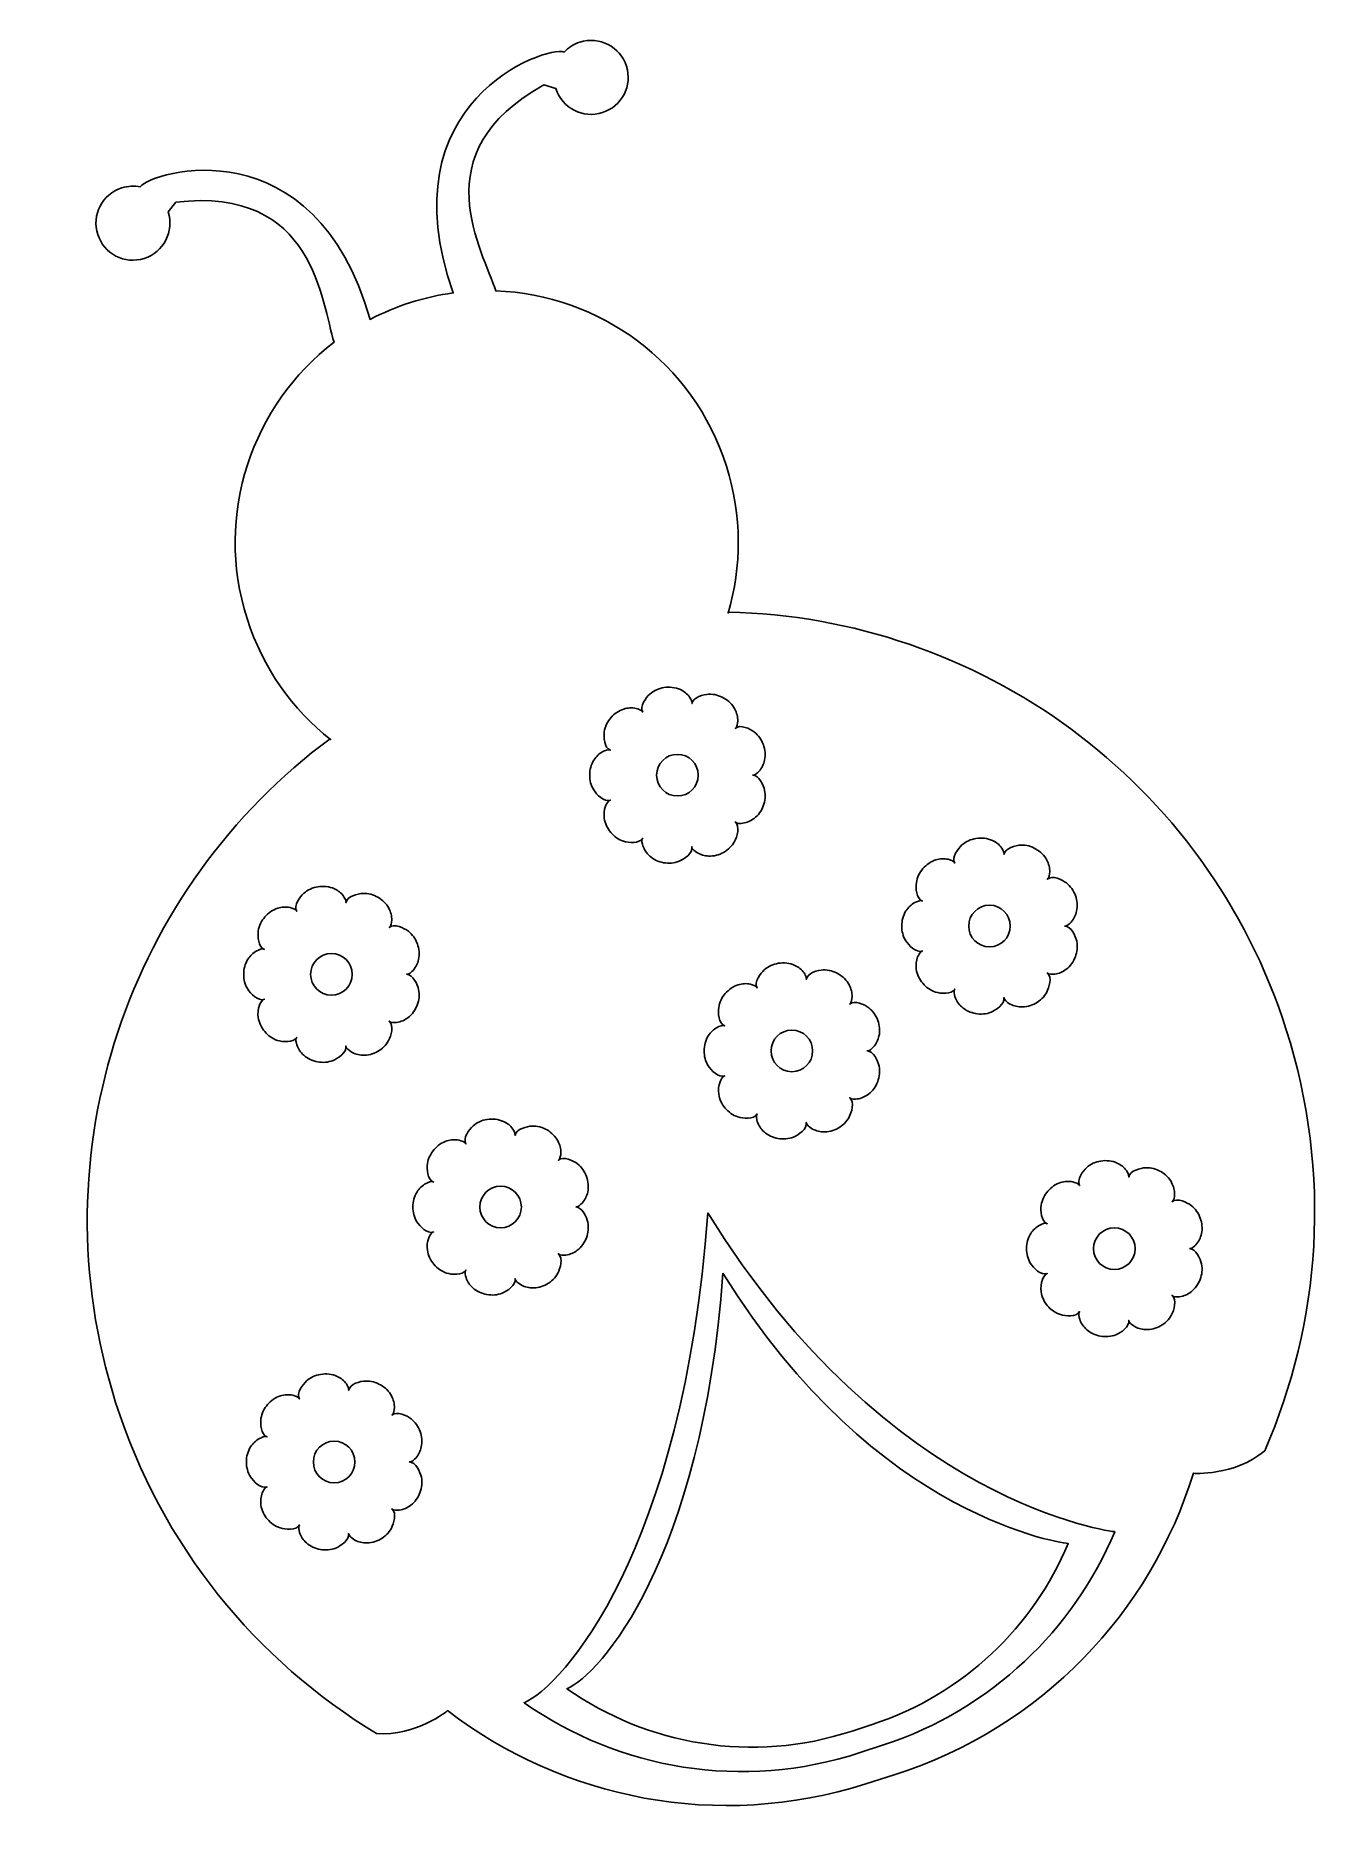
# Model space of a CAD drawing. Header units: centimetres. Extents: x -6.3 to 5.9, y -8.5 to 8.3.
import ezdxf

# ---------------------------------------------------------------- set-up
doc = ezdxf.new("R2010")
doc.units = ezdxf.units.CM
doc.header["$MEASUREMENT"] = 0
doc.layers.add('Camada 1', color=7, linetype='Continuous')

msp = doc.modelspace()

# ---------------------------------------------------------------- linework, layer by layer
at = {"layer": 'Camada 1'}
for centre, major_axis in [((-0.22161, 1.39016), (0, 0.19576)), ((2.71494, -0.02922), (0, 0.19576)), ((-3.4776, -0.48343), (0, 0.19574)), ((0.85511, -1.20381), (0, 0.19574)), ((-1.88571, -2.67215), (0, 0.19576)), ((3.88956, -3.06378), (0, 0.19576)), ((-3.45194, -5.07038), (0, 0.19576))]:
    msp.add_ellipse(centre, major_axis=major_axis, ratio=1, dxfattribs=at)
for points, knots in [([(-2.73354, 5.83561), (-2.6, 5.87802), (-2.46557, 5.90805), (-2.33135, 5.92634), (-2.33135, 5.92634), (-2.33135, 5.92634), (-2.33135, 5.92634), (-2.33135, 5.92634), (-2.33135, 5.92634), (-2.96865, 7.72526), (-1.45857, 8.25724), (-1.28707, 8.19268), (-1.28707, 8.19268), (-1.24762, 8.23454), (-1.19751, 8.26721), (-1.13904, 8.28581), (-1.13904, 8.28581), (-0.95566, 8.34412), (-0.76002, 8.24289), (-0.7016, 8.05975), (-0.7016, 8.05975), (-0.64329, 7.87647), (-0.7447, 7.68073), (-0.92785, 7.62245), (-0.92785, 7.62245), (-1.11113, 7.56427), (-1.30679, 7.66537), (-1.36505, 7.8487), (-1.36505, 7.8487), (-1.36505, 7.8487), (-1.47731, 7.88236), (-1.47731, 7.88236), (-1.47731, 7.88236), (-2.63581, 7.2494), (-2.04661, 6.3169), (-1.93067, 5.94606), (-1.93067, 5.94606), (-0.96018, 5.91116), (-0.07171, 5.27635), (0.23955, 4.29765), (0.23955, 4.29765), (0.38819, 3.83045), (0.38414, 3.35137), (0.25545, 2.91409), (0.25545, 2.91409), (0.25545, 2.91409), (0.25505, 2.92438), (0.25505, 2.92438), (0.25505, 2.92438), (2.59939, 2.87472), (4.75765, 1.35405), (5.50803, -1.00503), (5.50803, -1.00503), (5.93904, -2.35962), (5.83146, -3.75659), (5.30507, -4.9647), (5.30507, -4.9647), (5.01612, -5.20613), (4.63414, -5.1769), (4.63414, -5.1769), (4.63414, -5.1769), (4.22986, -6.47862), (3.21679, -7.56834), (1.81934, -8.01292), (1.81934, -8.01292), (1.81934, -8.01292), (1.55177, -8.09793), (1.55177, -8.09793), (1.55177, -8.09793), (0.15424, -8.54267), (-1.30216, -8.2385), (-2.38436, -7.40956), (-2.38436, -7.40956), (-2.38436, -7.40956), (-2.67911, -7.65417), (-3.05444, -7.62408), (-3.05444, -7.62408), (-4.18223, -6.94206), (-5.07713, -5.8641), (-5.50808, -4.50946), (-5.50808, -4.50946), (-6.2586, -2.15025), (-5.37555, 0.33773), (-3.49068, 1.73272), (-3.49068, 1.73272), (-3.49068, 1.73272), (-3.48518, 1.72417), (-3.48518, 1.72417), (-3.48518, 1.72417), (-3.84284, 2.00672), (-4.12285, 2.39542), (-4.27157, 2.86265), (-4.27157, 2.86265), (-4.58285, 3.84121), (-4.22455, 4.87274), (-3.45258, 5.46202), (-3.45258, 5.46202), (-3.57233, 5.83159), (-3.63014, 6.93313), (-4.94147, 6.78039), (-4.94147, 6.78039), (-4.94147, 6.78039), (-5.01362, 6.68797), (-5.01362, 6.68797), (-5.01362, 6.68797), (-4.95523, 6.50477), (-5.05654, 6.30914), (-5.23979, 6.25075), (-5.23979, 6.25075), (-5.42306, 6.19251), (-5.61882, 6.29371), (-5.67693, 6.47693), (-5.67693, 6.47693), (-5.73532, 6.6601), (-5.63401, 6.85576), (-5.45079, 6.91415), (-5.45079, 6.91415), (-5.39221, 6.9327), (-5.33236, 6.93503), (-5.27619, 6.92354), (-5.27619, 6.92354), (-5.17345, 7.07541), (-3.63366, 7.51369), (-3.11431, 5.67714), (-3.11431, 5.67714), (-3.11431, 5.67714), (-3.11431, 5.67714), (-3.11431, 5.67714), (-3.11431, 5.67714), (-2.99413, 5.73991), (-2.86705, 5.79309), (-2.73354, 5.83561)], [0, 0, 0, 0, 0.02941176, 0.02941176, 0.02941176, 0.02941176, 0.05882353, 0.05882353, 0.05882353, 0.05882353, 0.08823529, 0.08823529, 0.08823529, 0.08823529, 0.11764706, 0.11764706, 0.11764706, 0.11764706, 0.14705882, 0.14705882, 0.14705882, 0.14705882, 0.17647059, 0.17647059, 0.17647059, 0.17647059, 0.20588235, 0.20588235, 0.20588235, 0.20588235, 0.23529412, 0.23529412, 0.23529412, 0.23529412, 0.26470588, 0.26470588, 0.26470588, 0.26470588, 0.29411765, 0.29411765, 0.29411765, 0.29411765, 0.32352941, 0.32352941, 0.32352941, 0.32352941, 0.35294118, 0.35294118, 0.35294118, 0.35294118, 0.38235294, 0.38235294, 0.38235294, 0.38235294, 0.41176471, 0.41176471, 0.41176471, 0.41176471, 0.44117647, 0.44117647, 0.44117647, 0.44117647, 0.47058824, 0.47058824, 0.47058824, 0.47058824, 0.5, 0.5, 0.5, 0.5, 0.52941176, 0.52941176, 0.52941176, 0.52941176, 0.55882353, 0.55882353, 0.55882353, 0.55882353, 0.58823529, 0.58823529, 0.58823529, 0.58823529, 0.61764706, 0.61764706, 0.61764706, 0.61764706, 0.64705882, 0.64705882, 0.64705882, 0.64705882, 0.67647059, 0.67647059, 0.67647059, 0.67647059, 0.70588235, 0.70588235, 0.70588235, 0.70588235, 0.73529412, 0.73529412, 0.73529412, 0.73529412, 0.76470588, 0.76470588, 0.76470588, 0.76470588, 0.79411765, 0.79411765, 0.79411765, 0.79411765, 0.82352941, 0.82352941, 0.82352941, 0.82352941, 0.85294118, 0.85294118, 0.85294118, 0.85294118, 0.88235294, 0.88235294, 0.88235294, 0.88235294, 0.91176471, 0.91176471, 0.91176471, 0.91176471, 0.94117647, 0.94117647, 0.94117647, 0.94117647, 1, 1, 1, 1]), ([(0.20656, -3.29288), (0.00926, -5.99761), (-0.95644, -7.07719), (-1.26177, -7.20324), (-1.26177, -7.20324), (-0.50694, -7.73227), (0.47929, -7.91142), (1.42245, -7.60168), (1.42245, -7.60168), (1.42245, -7.60168), (1.60964, -7.54032), (1.60964, -7.54032), (1.60964, -7.54032), (2.47634, -7.25579), (3.12761, -6.61743), (3.45598, -5.83841), (3.45598, -5.83841), (3.45601, -5.83839), (1.65015, -5.63498), (0.20656, -3.29288)], [0, 0, 0, 0, 0.16666667, 0.16666667, 0.16666667, 0.16666667, 0.33333333, 0.33333333, 0.33333333, 0.33333333, 0.5, 0.5, 0.5, 0.5, 0.66666667, 0.66666667, 0.66666667, 0.66666667, 1, 1, 1, 1])]:
    msp.add_open_spline(points, degree=3, knots=knots, dxfattribs=at)
at = {"layer": 'Camada 1', "color": 7}
for points, knots in [([(0.48495, 1.39048), (0.54816, 1.38958), (0.58816, 1.29512), (0.59906, 1.24673), (0.59906, 1.24673), (0.60943, 1.1991), (0.60306, 1.1468), (0.58625, 1.10118), (0.58625, 1.10118), (0.56921, 1.05599), (0.53931, 1.0127), (0.50023, 0.98326), (0.50023, 0.98326), (0.46832, 0.95971), (0.433, 0.94286), (0.39329, 0.93815), (0.39329, 0.93815), (0.37771, 0.93648), (0.33111, 0.93283), (0.32267, 0.94987), (0.32267, 0.94987), (0.37019, 0.90859), (0.33997, 0.81096), (0.31669, 0.76731), (0.31669, 0.76731), (0.29399, 0.72376), (0.25552, 0.68815), (0.2134, 0.66399), (0.2134, 0.66399), (0.17165, 0.64063), (0.12095, 0.62629), (0.07209, 0.62917), (0.07209, 0.62917), (0.03275, 0.6316), (-0.00525, 0.64092), (-0.03882, 0.66293), (-0.03882, 0.66293), (-0.05208, 0.67158), (-0.08922, 0.69815), (-0.08549, 0.71688), (-0.08549, 0.71688), (-0.07507, 0.65497), (-0.16079, 0.59906), (-0.20646, 0.5803), (-0.20646, 0.5803), (-0.25149, 0.56154), (-0.30364, 0.55826), (-0.35143, 0.56665), (-0.35143, 0.56665), (-0.39906, 0.57528), (-0.44694, 0.59626), (-0.48264, 0.62946), (-0.48264, 0.62946), (-0.5118, 0.65639), (-0.53497, 0.68814), (-0.54691, 0.72632), (-0.54691, 0.72632), (-0.55162, 0.74114), (-0.56334, 0.78585), (-0.54834, 0.79749), (-0.54834, 0.79749), (-0.58028, 0.74304), (-0.68174, 0.75476), (-0.72916, 0.76923), (-0.72916, 0.76923), (-0.77573, 0.78373), (-0.81806, 0.81474), (-0.84923, 0.85175), (-0.84923, 0.85175), (-0.88037, 0.88879), (-0.90397, 0.93583), (-0.91022, 0.98412), (-0.91022, 0.98412), (-0.9153, 1.02336), (-0.91273, 1.06262), (-0.8976, 1.09977), (-0.8976, 1.09977), (-0.89175, 1.11379), (-0.87162, 1.15626), (-0.85267, 1.15568), (-0.85267, 1.15568), (-0.91231, 1.13433), (-0.98242, 1.20905), (-1.00917, 1.25106), (-1.00917, 1.25106), (-1.03523, 1.29204), (-1.04753, 1.34314), (-1.04727, 1.39171), (-1.04727, 1.39171), (-1.04716, 1.44), (-1.03438, 1.49106), (-1.00803, 1.53186), (-1.00803, 1.53186), (-0.98591, 1.56525), (-0.95906, 1.59343), (-0.92339, 1.61131), (-0.92339, 1.61131), (-0.90923, 1.6188), (-0.8669, 1.63766), (-0.85267, 1.62515), (-0.85267, 1.62515), (-0.91194, 1.64748), (-0.91673, 1.74993), (-0.9099, 1.7988), (-0.9099, 1.7988), (-0.90307, 1.84719), (-0.87902, 1.89416), (-0.84778, 1.93077), (-0.84778, 1.93077), (-0.81614, 1.96744), (-0.77351, 1.99795), (-0.72668, 2.01197), (-0.72668, 2.01197), (-0.68866, 2.02332), (-0.64979, 2.02697), (-0.61092, 2.01784), (-0.61092, 2.01784), (-0.59592, 2.01416), (-0.55099, 2.00149), (-0.54832, 1.98302), (-0.54832, 1.98302), (-0.57946, 2.03805), (-0.51763, 2.11989), (-0.48101, 2.1528), (-0.48101, 2.1528), (-0.44484, 2.18553), (-0.39645, 2.20638), (-0.34882, 2.21418), (-0.34882, 2.21418), (-0.29649, 2.22294), (-0.24174, 2.21696), (-0.19369, 2.19494), (-0.19369, 2.19494), (-0.15932, 2.17925), (-0.12836, 2.15541), (-0.10688, 2.12403), (-0.10688, 2.12403), (-0.09767, 2.11114), (-0.09119, 2.09712), (-0.08688, 2.08154), (-0.08688, 2.08154), (-0.08545, 2.07604), (-0.07976, 2.06516), (-0.08545, 2.06352), (-0.08545, 2.06352), (-0.07444, 2.12556), (0.02536, 2.14925), (0.07454, 2.15173), (0.07454, 2.15173), (0.12367, 2.15393), (0.17381, 2.13932), (0.21577, 2.11487), (0.21577, 2.11487), (0.25787, 2.09103), (0.29559, 2.05476), (0.3179, 2.01126), (0.3179, 2.01126), (0.336, 1.97581), (0.34706, 1.93847), (0.34542, 1.89873), (0.34542, 1.89873), (0.34492, 1.88275), (0.3406, 1.83669), (0.32272, 1.83063), (0.32272, 1.83063), (0.37101, 1.87132), (0.46268, 1.82574), (0.50221, 1.79563), (0.50221, 1.79563), (0.54118, 1.7661), (0.57042, 1.72242), (0.58696, 1.67673), (0.58696, 1.67673), (0.6035, 1.63104), (0.60948, 1.57899), (0.59842, 1.53129), (0.59842, 1.53129), (0.58948, 1.49263), (0.57376, 1.45673), (0.54627, 1.4271), (0.54627, 1.4271), (0.53546, 1.41545), (0.50311, 1.3836), (0.48495, 1.39048)], [0, 0, 0, 0, 0.0212766, 0.0212766, 0.0212766, 0.0212766, 0.04255319, 0.04255319, 0.04255319, 0.04255319, 0.06382979, 0.06382979, 0.06382979, 0.06382979, 0.08510638, 0.08510638, 0.08510638, 0.08510638, 0.10638298, 0.10638298, 0.10638298, 0.10638298, 0.12765957, 0.12765957, 0.12765957, 0.12765957, 0.14893617, 0.14893617, 0.14893617, 0.14893617, 0.17021277, 0.17021277, 0.17021277, 0.17021277, 0.19148936, 0.19148936, 0.19148936, 0.19148936, 0.21276596, 0.21276596, 0.21276596, 0.21276596, 0.23404255, 0.23404255, 0.23404255, 0.23404255, 0.25531915, 0.25531915, 0.25531915, 0.25531915, 0.27659574, 0.27659574, 0.27659574, 0.27659574, 0.29787234, 0.29787234, 0.29787234, 0.29787234, 0.31914894, 0.31914894, 0.31914894, 0.31914894, 0.34042553, 0.34042553, 0.34042553, 0.34042553, 0.36170213, 0.36170213, 0.36170213, 0.36170213, 0.38297872, 0.38297872, 0.38297872, 0.38297872, 0.40425532, 0.40425532, 0.40425532, 0.40425532, 0.42553191, 0.42553191, 0.42553191, 0.42553191, 0.44680851, 0.44680851, 0.44680851, 0.44680851, 0.46808511, 0.46808511, 0.46808511, 0.46808511, 0.4893617, 0.4893617, 0.4893617, 0.4893617, 0.5106383, 0.5106383, 0.5106383, 0.5106383, 0.53191489, 0.53191489, 0.53191489, 0.53191489, 0.55319149, 0.55319149, 0.55319149, 0.55319149, 0.57446809, 0.57446809, 0.57446809, 0.57446809, 0.59574468, 0.59574468, 0.59574468, 0.59574468, 0.61702128, 0.61702128, 0.61702128, 0.61702128, 0.63829787, 0.63829787, 0.63829787, 0.63829787, 0.65957447, 0.65957447, 0.65957447, 0.65957447, 0.68085106, 0.68085106, 0.68085106, 0.68085106, 0.70212766, 0.70212766, 0.70212766, 0.70212766, 0.72340426, 0.72340426, 0.72340426, 0.72340426, 0.74468085, 0.74468085, 0.74468085, 0.74468085, 0.76595745, 0.76595745, 0.76595745, 0.76595745, 0.78723404, 0.78723404, 0.78723404, 0.78723404, 0.80851064, 0.80851064, 0.80851064, 0.80851064, 0.82978723, 0.82978723, 0.82978723, 0.82978723, 0.85106383, 0.85106383, 0.85106383, 0.85106383, 0.87234043, 0.87234043, 0.87234043, 0.87234043, 0.89361702, 0.89361702, 0.89361702, 0.89361702, 0.91489362, 0.91489362, 0.91489362, 0.91489362, 0.93617021, 0.93617021, 0.93617021, 0.93617021, 0.95744681, 0.95744681, 0.95744681, 0.95744681, 1, 1, 1, 1]), ([(3.42146, -0.02891), (3.48472, -0.02981), (3.52467, -0.12427), (3.53557, -0.17266), (3.53557, -0.17266), (3.54599, -0.22023), (3.53962, -0.27259), (3.52282, -0.31818), (3.52282, -0.31818), (3.50578, -0.3634), (3.47588, -0.40671), (3.4368, -0.43613), (3.4368, -0.43613), (3.40486, -0.45968), (3.36954, -0.47653), (3.32983, -0.48124), (3.32983, -0.48124), (3.31425, -0.48288), (3.26768, -0.48653), (3.25924, -0.46952), (3.25924, -0.46952), (3.30673, -0.5108), (3.27654, -0.6084), (3.25326, -0.65208), (3.25326, -0.65208), (3.23056, -0.69563), (3.19206, -0.73124), (3.14991, -0.75537), (3.14991, -0.75537), (3.10821, -0.77876), (3.05749, -0.79307), (3.0086, -0.79022), (3.0086, -0.79022), (2.96928, -0.78779), (2.93129, -0.77847), (2.89774, -0.75643), (2.89774, -0.75643), (2.88446, -0.74778), (2.84734, -0.72124), (2.85107, -0.70245), (2.85107, -0.70245), (2.86144, -0.76442), (2.77572, -0.8203), (2.73005, -0.83905), (2.73005, -0.83905), (2.68504, -0.85781), (2.63292, -0.86106), (2.58508, -0.85273), (2.58508, -0.85273), (2.53745, -0.84408), (2.48957, -0.82312), (2.45387, -0.78992), (2.45387, -0.78992), (2.42471, -0.76296), (2.40151, -0.73124), (2.3896, -0.69306), (2.3896, -0.69306), (2.38489, -0.67824), (2.37312, -0.6335), (2.38814, -0.62189), (2.38814, -0.62189), (2.35618, -0.67634), (2.25471, -0.66457), (2.20727, -0.65015), (2.20727, -0.65015), (2.16073, -0.63562), (2.11842, -0.60467), (2.08725, -0.5676), (2.08725, -0.5676), (2.05606, -0.53058), (2.03251, -0.48354), (2.02624, -0.43523), (2.02624, -0.43523), (2.02116, -0.39602), (2.02373, -0.35675), (2.03886, -0.31963), (2.03886, -0.31963), (2.04473, -0.30555), (2.06479, -0.26314), (2.08379, -0.26372), (2.08379, -0.26372), (2.02413, -0.28507), (1.95401, -0.2103), (1.92729, -0.16828), (1.92729, -0.16828), (1.90123, -0.1273), (1.88887, -0.07623), (1.88919, -0.02768), (1.88919, -0.02768), (1.88927, 0.02063), (1.90208, 0.07167), (1.92843, 0.11247), (1.92843, 0.11247), (1.95058, 0.14586), (1.9774, 0.17404), (2.01307, 0.19192), (2.01307, 0.19192), (2.0272, 0.19943), (2.06956, 0.2183), (2.08379, 0.20576), (2.08379, 0.20576), (2.02452, 0.22809), (2.01968, 0.33051), (2.02653, 0.37941), (2.02653, 0.37941), (2.03338, 0.42775), (2.05741, 0.47474), (2.08868, 0.51136), (2.08868, 0.51136), (2.12032, 0.54803), (2.16295, 0.57854), (2.20978, 0.59256), (2.20978, 0.59256), (2.24783, 0.60394), (2.28662, 0.60756), (2.32551, 0.59843), (2.32551, 0.59843), (2.34054, 0.59481), (2.38546, 0.58208), (2.38814, 0.56361), (2.38814, 0.56361), (2.35695, 0.61864), (2.41881, 0.70048), (2.45548, 0.73342), (2.45548, 0.73342), (2.49165, 0.76612), (2.54001, 0.78697), (2.58764, 0.79475), (2.58764, 0.79475), (2.63997, 0.80351), (2.69472, 0.79755), (2.74279, 0.77551), (2.74279, 0.77551), (2.77716, 0.75985), (2.80812, 0.73598), (2.82957, 0.70463), (2.82957, 0.70463), (2.8388, 0.69172), (2.84523, 0.67767), (2.84955, 0.66211), (2.84955, 0.66211), (2.85103, 0.65663), (2.85669, 0.64576), (2.85103, 0.64412), (2.85103, 0.64412), (2.86198, 0.70619), (2.96184, 0.72982), (3.011, 0.73233), (3.011, 0.73233), (3.06016, 0.73455), (3.1103, 0.71992), (3.15221, 0.6955), (3.15221, 0.6955), (3.19436, 0.67163), (3.23206, 0.63536), (3.25439, 0.59189), (3.25439, 0.59189), (3.27246, 0.55638), (3.28355, 0.51908), (3.28185, 0.47936), (3.28185, 0.47936), (3.2814, 0.46338), (3.27706, 0.41729), (3.2592, 0.41123), (3.2592, 0.41123), (3.30746, 0.45195), (3.39916, 0.40634), (3.43867, 0.37623), (3.43867, 0.37623), (3.47764, 0.3467), (3.50688, 0.30305), (3.52342, 0.25735), (3.52342, 0.25735), (3.53998, 0.2116), (3.54596, 0.15961), (3.5349, 0.11186), (3.5349, 0.11186), (3.52593, 0.0732), (3.51024, 0.03733), (3.48275, 0.00767), (3.48275, 0.00767), (3.47197, -0.00393), (3.43969, -0.03573), (3.42146, -0.02891)], [0, 0, 0, 0, 0.0212766, 0.0212766, 0.0212766, 0.0212766, 0.04255319, 0.04255319, 0.04255319, 0.04255319, 0.06382979, 0.06382979, 0.06382979, 0.06382979, 0.08510638, 0.08510638, 0.08510638, 0.08510638, 0.10638298, 0.10638298, 0.10638298, 0.10638298, 0.12765957, 0.12765957, 0.12765957, 0.12765957, 0.14893617, 0.14893617, 0.14893617, 0.14893617, 0.17021277, 0.17021277, 0.17021277, 0.17021277, 0.19148936, 0.19148936, 0.19148936, 0.19148936, 0.21276596, 0.21276596, 0.21276596, 0.21276596, 0.23404255, 0.23404255, 0.23404255, 0.23404255, 0.25531915, 0.25531915, 0.25531915, 0.25531915, 0.27659574, 0.27659574, 0.27659574, 0.27659574, 0.29787234, 0.29787234, 0.29787234, 0.29787234, 0.31914894, 0.31914894, 0.31914894, 0.31914894, 0.34042553, 0.34042553, 0.34042553, 0.34042553, 0.36170213, 0.36170213, 0.36170213, 0.36170213, 0.38297872, 0.38297872, 0.38297872, 0.38297872, 0.40425532, 0.40425532, 0.40425532, 0.40425532, 0.42553191, 0.42553191, 0.42553191, 0.42553191, 0.44680851, 0.44680851, 0.44680851, 0.44680851, 0.46808511, 0.46808511, 0.46808511, 0.46808511, 0.4893617, 0.4893617, 0.4893617, 0.4893617, 0.5106383, 0.5106383, 0.5106383, 0.5106383, 0.53191489, 0.53191489, 0.53191489, 0.53191489, 0.55319149, 0.55319149, 0.55319149, 0.55319149, 0.57446809, 0.57446809, 0.57446809, 0.57446809, 0.59574468, 0.59574468, 0.59574468, 0.59574468, 0.61702128, 0.61702128, 0.61702128, 0.61702128, 0.63829787, 0.63829787, 0.63829787, 0.63829787, 0.65957447, 0.65957447, 0.65957447, 0.65957447, 0.68085106, 0.68085106, 0.68085106, 0.68085106, 0.70212766, 0.70212766, 0.70212766, 0.70212766, 0.72340426, 0.72340426, 0.72340426, 0.72340426, 0.74468085, 0.74468085, 0.74468085, 0.74468085, 0.76595745, 0.76595745, 0.76595745, 0.76595745, 0.78723404, 0.78723404, 0.78723404, 0.78723404, 0.80851064, 0.80851064, 0.80851064, 0.80851064, 0.82978723, 0.82978723, 0.82978723, 0.82978723, 0.85106383, 0.85106383, 0.85106383, 0.85106383, 0.87234043, 0.87234043, 0.87234043, 0.87234043, 0.89361702, 0.89361702, 0.89361702, 0.89361702, 0.91489362, 0.91489362, 0.91489362, 0.91489362, 0.93617021, 0.93617021, 0.93617021, 0.93617021, 0.95744681, 0.95744681, 0.95744681, 0.95744681, 1, 1, 1, 1]), ([(-2.77106, -0.48314), (-2.70785, -0.48399), (-2.66785, -0.57844), (-2.65697, -0.62684), (-2.65697, -0.62684), (-2.6466, -0.67447), (-2.65295, -0.72677), (-2.66975, -0.77239), (-2.66975, -0.77239), (-2.68682, -0.81763), (-2.71671, -0.86089), (-2.75577, -0.89034), (-2.75577, -0.89034), (-2.78771, -0.91391), (-2.82303, -0.93074), (-2.86271, -0.93545), (-2.86271, -0.93545), (-2.87829, -0.93709), (-2.92486, -0.94072), (-2.9333, -0.9237), (-2.9333, -0.9237), (-2.88581, -0.965), (-2.916, -1.06261), (-2.93928, -1.10629), (-2.93928, -1.10629), (-2.96198, -1.14984), (-3.00048, -1.18545), (-3.0426, -1.20958), (-3.0426, -1.20958), (-3.08435, -1.23294), (-3.13505, -1.24728), (-3.18391, -1.24437), (-3.18391, -1.24437), (-3.22325, -1.24199), (-3.26125, -1.23268), (-3.29482, -1.21066), (-3.29482, -1.21066), (-3.30808, -1.20198), (-3.34522, -1.17542), (-3.34149, -1.15668), (-3.34149, -1.15668), (-3.33109, -1.21865), (-3.41682, -1.2745), (-3.46248, -1.29328), (-3.46248, -1.29328), (-3.50751, -1.31201), (-3.55964, -1.31529), (-3.60745, -1.30693), (-3.60745, -1.30693), (-3.65508, -1.29825), (-3.70296, -1.27732), (-3.73866, -1.24412), (-3.73866, -1.24412), (-3.76782, -1.21716), (-3.79102, -1.18544), (-3.80293, -1.14723), (-3.80293, -1.14723), (-3.80764, -1.13241), (-3.81939, -1.0877), (-3.80436, -1.07606), (-3.80436, -1.07606), (-3.8363, -1.13051), (-3.93779, -1.11879), (-3.9852, -1.10437), (-3.9852, -1.10437), (-4.03174, -1.08982), (-4.07407, -1.05886), (-4.10524, -1.02182), (-4.10524, -1.02182), (-4.13641, -0.9848), (-4.15996, -0.93776), (-4.16623, -0.88945), (-4.16623, -0.88945), (-4.17131, -0.85021), (-4.16872, -0.81092), (-4.15361, -0.7738), (-4.15361, -0.7738), (-4.14776, -0.75978), (-4.12765, -0.71736), (-4.10868, -0.71795), (-4.10868, -0.71795), (-4.16832, -0.73933), (-4.23846, -0.66453), (-4.26521, -0.62254), (-4.26521, -0.62254), (-4.29127, -0.58156), (-4.3036, -0.53046), (-4.30328, -0.48189), (-4.30328, -0.48189), (-4.3032, -0.43363), (-4.29039, -0.38254), (-4.26404, -0.34174), (-4.26404, -0.34174), (-4.24192, -0.3084), (-4.21507, -0.2802), (-4.17937, -0.26231), (-4.17937, -0.26231), (-4.16524, -0.2548), (-4.12291, -0.23593), (-4.10867, -0.24845), (-4.10867, -0.24845), (-4.16794, -0.22617), (-4.17273, -0.12373), (-4.16593, -0.07483), (-4.16593, -0.07483), (-4.15908, -0.02644), (-4.13505, 0.0205), (-4.10378, 0.05714), (-4.10378, 0.05714), (-4.07214, 0.09378), (-4.02951, 0.12426), (-3.98268, 0.13831), (-3.98268, 0.13831), (-3.94466, 0.14969), (-3.90582, 0.15334), (-3.86695, 0.14421), (-3.86695, 0.14421), (-3.85195, 0.14056), (-3.80702, 0.12783), (-3.80432, 0.10936), (-3.80432, 0.10936), (-3.83549, 0.16439), (-3.77363, 0.24628), (-3.73701, 0.27917), (-3.73701, 0.27917), (-3.70081, 0.31187), (-3.65245, 0.33277), (-3.60482, 0.34055), (-3.60482, 0.34055), (-3.55246, 0.34931), (-3.49774, 0.34333), (-3.44964, 0.32131), (-3.44964, 0.32131), (-3.4153, 0.30562), (-3.38431, 0.28175), (-3.36286, 0.2504), (-3.36286, 0.2504), (-3.35365, 0.23751), (-3.3472, 0.22344), (-3.34288, 0.20788), (-3.34288, 0.20788), (-3.34142, 0.2024), (-3.33574, 0.19153), (-3.34142, 0.18991), (-3.34142, 0.18991), (-3.33044, 0.25195), (-3.23061, 0.27564), (-3.18145, 0.2781), (-3.18145, 0.2781), (-3.13229, 0.28032), (-3.08218, 0.26572), (-3.04024, 0.24127), (-3.04024, 0.24127), (-2.99812, 0.2174), (-2.96042, 0.18116), (-2.93808, 0.13766), (-2.93808, 0.13766), (-2.91998, 0.10215), (-2.90892, 0.06482), (-2.91054, 0.02511), (-2.91054, 0.02511), (-2.91104, 0.00916), (-2.91536, -0.03693), (-2.93324, -0.04297), (-2.93324, -0.04297), (-2.88495, -0.0023), (-2.79328, -0.04792), (-2.75375, -0.07803), (-2.75375, -0.07803), (-2.71475, -0.10753), (-2.68554, -0.15121), (-2.669, -0.19691), (-2.669, -0.19691), (-2.65246, -0.2426), (-2.64648, -0.29465), (-2.65754, -0.34235), (-2.65754, -0.34235), (-2.66648, -0.38103), (-2.68217, -0.41691), (-2.70966, -0.44654), (-2.70966, -0.44654), (-2.72058, -0.45814), (-2.75288, -0.48997), (-2.77106, -0.48314)], [0, 0, 0, 0, 0.0212766, 0.0212766, 0.0212766, 0.0212766, 0.04255319, 0.04255319, 0.04255319, 0.04255319, 0.06382979, 0.06382979, 0.06382979, 0.06382979, 0.08510638, 0.08510638, 0.08510638, 0.08510638, 0.10638298, 0.10638298, 0.10638298, 0.10638298, 0.12765957, 0.12765957, 0.12765957, 0.12765957, 0.14893617, 0.14893617, 0.14893617, 0.14893617, 0.17021277, 0.17021277, 0.17021277, 0.17021277, 0.19148936, 0.19148936, 0.19148936, 0.19148936, 0.21276596, 0.21276596, 0.21276596, 0.21276596, 0.23404255, 0.23404255, 0.23404255, 0.23404255, 0.25531915, 0.25531915, 0.25531915, 0.25531915, 0.27659574, 0.27659574, 0.27659574, 0.27659574, 0.29787234, 0.29787234, 0.29787234, 0.29787234, 0.31914894, 0.31914894, 0.31914894, 0.31914894, 0.34042553, 0.34042553, 0.34042553, 0.34042553, 0.36170213, 0.36170213, 0.36170213, 0.36170213, 0.38297872, 0.38297872, 0.38297872, 0.38297872, 0.40425532, 0.40425532, 0.40425532, 0.40425532, 0.42553191, 0.42553191, 0.42553191, 0.42553191, 0.44680851, 0.44680851, 0.44680851, 0.44680851, 0.46808511, 0.46808511, 0.46808511, 0.46808511, 0.4893617, 0.4893617, 0.4893617, 0.4893617, 0.5106383, 0.5106383, 0.5106383, 0.5106383, 0.53191489, 0.53191489, 0.53191489, 0.53191489, 0.55319149, 0.55319149, 0.55319149, 0.55319149, 0.57446809, 0.57446809, 0.57446809, 0.57446809, 0.59574468, 0.59574468, 0.59574468, 0.59574468, 0.61702128, 0.61702128, 0.61702128, 0.61702128, 0.63829787, 0.63829787, 0.63829787, 0.63829787, 0.65957447, 0.65957447, 0.65957447, 0.65957447, 0.68085106, 0.68085106, 0.68085106, 0.68085106, 0.70212766, 0.70212766, 0.70212766, 0.70212766, 0.72340426, 0.72340426, 0.72340426, 0.72340426, 0.74468085, 0.74468085, 0.74468085, 0.74468085, 0.76595745, 0.76595745, 0.76595745, 0.76595745, 0.78723404, 0.78723404, 0.78723404, 0.78723404, 0.80851064, 0.80851064, 0.80851064, 0.80851064, 0.82978723, 0.82978723, 0.82978723, 0.82978723, 0.85106383, 0.85106383, 0.85106383, 0.85106383, 0.87234043, 0.87234043, 0.87234043, 0.87234043, 0.89361702, 0.89361702, 0.89361702, 0.89361702, 0.91489362, 0.91489362, 0.91489362, 0.91489362, 0.93617021, 0.93617021, 0.93617021, 0.93617021, 0.95744681, 0.95744681, 0.95744681, 0.95744681, 1, 1, 1, 1]), ([(1.56165, -1.20355), (1.62486, -1.20437), (1.66486, -1.29885), (1.67576, -1.34725), (1.67576, -1.34725), (1.68613, -1.39488), (1.67976, -1.44718), (1.66298, -1.49282), (1.66298, -1.49282), (1.64591, -1.53804), (1.61602, -1.5813), (1.57694, -1.61074), (1.57694, -1.61074), (1.54503, -1.63431), (1.50974, -1.65114), (1.47, -1.65585), (1.47, -1.65585), (1.45442, -1.65749), (1.40782, -1.66114), (1.39941, -1.6441), (1.39941, -1.6441), (1.4469, -1.6854), (1.41671, -1.78303), (1.3934, -1.82669), (1.3934, -1.82669), (1.3707, -1.87027), (1.3322, -1.90585), (1.29011, -1.92998), (1.29011, -1.92998), (1.24836, -1.95337), (1.19766, -1.96771), (1.1488, -1.9648), (1.1488, -1.9648), (1.10946, -1.96239), (1.07146, -1.95308), (1.03789, -1.93107), (1.03789, -1.93107), (1.02463, -1.92239), (0.98751, -1.89583), (0.99124, -1.87709), (0.99124, -1.87709), (1.00164, -1.93906), (0.91591, -1.99491), (0.87025, -2.01369), (0.87025, -2.01369), (0.82522, -2.03242), (0.77307, -2.0357), (0.72528, -2.02734), (0.72528, -2.02734), (0.67765, -2.01866), (0.62974, -1.99773), (0.59407, -1.96453), (0.59407, -1.96453), (0.56491, -1.93757), (0.54174, -1.90585), (0.52978, -1.86764), (0.52978, -1.86764), (0.52507, -1.85282), (0.51338, -1.80811), (0.52835, -1.79649), (0.52835, -1.79649), (0.49641, -1.85094), (0.39495, -1.83919), (0.34751, -1.82477), (0.34751, -1.82477), (0.30094, -1.81022), (0.25861, -1.77926), (0.22744, -1.74222), (0.22744, -1.74222), (0.1963, -1.7052), (0.1727, -1.65816), (0.16645, -1.60985), (0.16645, -1.60985), (0.16137, -1.57061), (0.16394, -1.53135), (0.17907, -1.49423), (0.17907, -1.49423), (0.18492, -1.48021), (0.20503, -1.43777), (0.22397, -1.43835), (0.22397, -1.43835), (0.16433, -1.45973), (0.09424, -1.38496), (0.06747, -1.34294), (0.06747, -1.34294), (0.04141, -1.30196), (0.02911, -1.25089), (0.0294, -1.20234), (0.0294, -1.20234), (0.02951, -1.15403), (0.04226, -1.10294), (0.06864, -1.06219), (0.06864, -1.06219), (0.09076, -1.02877), (0.11761, -1.00059), (0.15325, -0.98271), (0.15325, -0.98271), (0.16741, -0.9752), (0.20974, -0.95633), (0.22397, -0.96885), (0.22397, -0.96885), (0.1647, -0.94655), (0.15991, -0.8441), (0.16677, -0.7952), (0.16677, -0.7952), (0.1736, -0.74681), (0.19765, -0.69987), (0.22889, -0.66323), (0.22889, -0.66323), (0.26053, -0.62661), (0.30316, -0.59611), (0.34999, -0.58208), (0.34999, -0.58208), (0.38801, -0.5707), (0.42685, -0.56705), (0.46575, -0.57618), (0.46575, -0.57618), (0.48073, -0.57986), (0.52568, -0.59258), (0.52835, -0.61103), (0.52835, -0.61103), (0.49718, -0.556), (0.55904, -0.47411), (0.59566, -0.44125), (0.59566, -0.44125), (0.63183, -0.40855), (0.68022, -0.3877), (0.72785, -0.37987), (0.72785, -0.37987), (0.78018, -0.37111), (0.83493, -0.37709), (0.88303, -0.39911), (0.88303, -0.39911), (0.91735, -0.4148), (0.94836, -0.43869), (0.96979, -0.47002), (0.96979, -0.47002), (0.979, -0.48291), (0.98545, -0.49698), (0.98979, -0.51254), (0.98979, -0.51254), (0.99125, -0.51802), (0.99691, -0.52889), (0.99125, -0.53051), (0.99125, -0.53051), (1.00223, -0.46847), (1.10206, -0.44478), (1.15122, -0.44232), (1.15122, -0.44232), (1.20035, -0.4401), (1.25049, -0.4547), (1.29245, -0.47915), (1.29245, -0.47915), (1.33457, -0.50302), (1.37227, -0.53926), (1.39458, -0.58276), (1.39458, -0.58276), (1.41268, -0.61827), (1.42374, -0.65557), (1.4221, -0.69529), (1.4221, -0.69529), (1.4216, -0.71127), (1.41728, -0.75733), (1.39943, -0.76339), (1.39943, -0.76339), (1.44769, -0.7227), (1.53937, -0.76834), (1.5789, -0.79842), (1.5789, -0.79842), (1.6179, -0.82795), (1.64711, -0.8716), (1.66365, -0.9173), (1.66365, -0.9173), (1.68019, -0.96299), (1.68617, -1.01501), (1.67511, -1.06272), (1.67511, -1.06272), (1.66617, -1.1014), (1.6505, -1.13728), (1.62299, -1.16691), (1.62299, -1.16691), (1.61216, -1.17852), (1.57983, -1.21038), (1.56165, -1.20355)], [0, 0, 0, 0, 0.0212766, 0.0212766, 0.0212766, 0.0212766, 0.04255319, 0.04255319, 0.04255319, 0.04255319, 0.06382979, 0.06382979, 0.06382979, 0.06382979, 0.08510638, 0.08510638, 0.08510638, 0.08510638, 0.10638298, 0.10638298, 0.10638298, 0.10638298, 0.12765957, 0.12765957, 0.12765957, 0.12765957, 0.14893617, 0.14893617, 0.14893617, 0.14893617, 0.17021277, 0.17021277, 0.17021277, 0.17021277, 0.19148936, 0.19148936, 0.19148936, 0.19148936, 0.21276596, 0.21276596, 0.21276596, 0.21276596, 0.23404255, 0.23404255, 0.23404255, 0.23404255, 0.25531915, 0.25531915, 0.25531915, 0.25531915, 0.27659574, 0.27659574, 0.27659574, 0.27659574, 0.29787234, 0.29787234, 0.29787234, 0.29787234, 0.31914894, 0.31914894, 0.31914894, 0.31914894, 0.34042553, 0.34042553, 0.34042553, 0.34042553, 0.36170213, 0.36170213, 0.36170213, 0.36170213, 0.38297872, 0.38297872, 0.38297872, 0.38297872, 0.40425532, 0.40425532, 0.40425532, 0.40425532, 0.42553191, 0.42553191, 0.42553191, 0.42553191, 0.44680851, 0.44680851, 0.44680851, 0.44680851, 0.46808511, 0.46808511, 0.46808511, 0.46808511, 0.4893617, 0.4893617, 0.4893617, 0.4893617, 0.5106383, 0.5106383, 0.5106383, 0.5106383, 0.53191489, 0.53191489, 0.53191489, 0.53191489, 0.55319149, 0.55319149, 0.55319149, 0.55319149, 0.57446809, 0.57446809, 0.57446809, 0.57446809, 0.59574468, 0.59574468, 0.59574468, 0.59574468, 0.61702128, 0.61702128, 0.61702128, 0.61702128, 0.63829787, 0.63829787, 0.63829787, 0.63829787, 0.65957447, 0.65957447, 0.65957447, 0.65957447, 0.68085106, 0.68085106, 0.68085106, 0.68085106, 0.70212766, 0.70212766, 0.70212766, 0.70212766, 0.72340426, 0.72340426, 0.72340426, 0.72340426, 0.74468085, 0.74468085, 0.74468085, 0.74468085, 0.76595745, 0.76595745, 0.76595745, 0.76595745, 0.78723404, 0.78723404, 0.78723404, 0.78723404, 0.80851064, 0.80851064, 0.80851064, 0.80851064, 0.82978723, 0.82978723, 0.82978723, 0.82978723, 0.85106383, 0.85106383, 0.85106383, 0.85106383, 0.87234043, 0.87234043, 0.87234043, 0.87234043, 0.89361702, 0.89361702, 0.89361702, 0.89361702, 0.91489362, 0.91489362, 0.91489362, 0.91489362, 0.93617021, 0.93617021, 0.93617021, 0.93617021, 0.95744681, 0.95744681, 0.95744681, 0.95744681, 1, 1, 1, 1]), ([(-1.17914, -2.67188), (-1.11596, -2.67273), (-1.07593, -2.76721), (-1.06505, -2.81558), (-1.06505, -2.81558), (-1.05468, -2.86321), (-1.061, -2.91551), (-1.07786, -2.96115), (-1.07786, -2.96115), (-1.09487, -3.00634), (-1.12477, -3.04963), (-1.16385, -3.07905), (-1.16385, -3.07905), (-1.19579, -3.10265), (-1.23111, -3.11945), (-1.27079, -3.12416), (-1.27079, -3.12416), (-1.2864, -3.12583), (-1.33294, -3.12948), (-1.34143, -3.11244), (-1.34143, -3.11244), (-1.29388, -3.15372), (-1.32413, -3.25137), (-1.34738, -3.295), (-1.34738, -3.295), (-1.37008, -3.33855), (-1.40858, -3.37419), (-1.4507, -3.39832), (-1.4507, -3.39832), (-1.49245, -3.42171), (-1.54312, -3.43605), (-1.59201, -3.43314), (-1.59201, -3.43314), (-1.63135, -3.43073), (-1.66935, -3.42139), (-1.7029, -3.39938), (-1.7029, -3.39938), (-1.71618, -3.39073), (-1.75333, -3.36416), (-1.74955, -3.34543), (-1.74955, -3.34543), (-1.73918, -3.40734), (-1.8249, -3.46325), (-1.87057, -3.48201), (-1.87057, -3.48201), (-1.9156, -3.50077), (-1.96773, -3.50405), (-2.01554, -3.49569), (-2.01554, -3.49569), (-2.06317, -3.48704), (-2.11105, -3.46606), (-2.14675, -3.43285), (-2.14675, -3.43285), (-2.17591, -3.40592), (-2.19908, -3.37419), (-2.21099, -3.33599), (-2.21099, -3.33599), (-2.21573, -3.32117), (-2.22745, -3.27646), (-2.21245, -3.26484), (-2.21245, -3.26484), (-2.24439, -3.31929), (-2.34585, -3.30754), (-2.39327, -3.29307), (-2.39327, -3.29307), (-2.43986, -3.27857), (-2.48214, -3.24759), (-2.51334, -3.21057), (-2.51334, -3.21057), (-2.54451, -3.17353), (-2.56806, -3.12646), (-2.5743, -3.0782), (-2.5743, -3.0782), (-2.57943, -3.03896), (-2.57681, -2.9997), (-2.56173, -2.96258), (-2.56173, -2.96258), (-2.55583, -2.94856), (-2.53575, -2.90612), (-2.51678, -2.90667), (-2.51678, -2.90667), (-2.57642, -2.92805), (-2.64656, -2.8533), (-2.67333, -2.81129), (-2.67333, -2.81129), (-2.69939, -2.77031), (-2.71169, -2.71924), (-2.71143, -2.67064), (-2.71143, -2.67064), (-2.71132, -2.62238), (-2.69852, -2.57129), (-2.67217, -2.53049), (-2.67217, -2.53049), (-2.65005, -2.4971), (-2.6232, -2.46892), (-2.5875, -2.45104), (-2.5875, -2.45104), (-2.57334, -2.44355), (-2.53106, -2.42469), (-2.5168, -2.4372), (-2.5168, -2.4372), (-2.57607, -2.41487), (-2.58088, -2.31242), (-2.57406, -2.26355), (-2.57406, -2.26355), (-2.56723, -2.21516), (-2.54318, -2.16819), (-2.51191, -2.13158), (-2.51191, -2.13158), (-2.48027, -2.09491), (-2.43764, -2.06443), (-2.39078, -2.05041), (-2.39078, -2.05041), (-2.35281, -2.03906), (-2.31394, -2.03541), (-2.27508, -2.04454), (-2.27508, -2.04454), (-2.26008, -2.04822), (-2.21515, -2.06086), (-2.21245, -2.07933), (-2.21245, -2.07933), (-2.24362, -2.02432), (-2.18176, -1.94246), (-2.14509, -1.90957), (-2.14509, -1.90957), (-2.10892, -1.87684), (-2.06053, -1.85599), (-2.0129, -1.84819), (-2.0129, -1.84819), (-1.96057, -1.83943), (-1.90588, -1.84544), (-1.85775, -1.86745), (-1.85775, -1.86745), (-1.82338, -1.88314), (-1.79242, -1.90695), (-1.77099, -1.93836), (-1.77099, -1.93836), (-1.76173, -1.95122), (-1.7553, -1.96529), (-1.75099, -1.98085), (-1.75099, -1.98085), (-1.74953, -1.98635), (-1.74385, -1.99723), (-1.74953, -1.99884), (-1.74953, -1.99884), (-1.73858, -1.9368), (-1.63872, -1.91314), (-1.58956, -1.91063), (-1.58956, -1.91063), (-1.54045, -1.90843), (-1.49031, -1.92307), (-1.44838, -1.94751), (-1.44838, -1.94751), (-1.40623, -1.97132), (-1.36853, -2.0076), (-1.3462, -2.05109), (-1.3462, -2.05109), (-1.3281, -2.08657), (-1.31704, -2.1239), (-1.31871, -2.16364), (-1.31871, -2.16364), (-1.31919, -2.17962), (-1.32353, -2.22568), (-1.34141, -2.23174), (-1.34141, -2.23174), (-1.2931, -2.19105), (-1.20145, -2.23663), (-1.16189, -2.26674), (-1.16189, -2.26674), (-1.12294, -2.29627), (-1.09368, -2.33995), (-1.07714, -2.38564), (-1.07714, -2.38564), (-1.0606, -2.43133), (-1.05465, -2.48338), (-1.06568, -2.53108), (-1.06568, -2.53108), (-1.07462, -2.56974), (-1.09031, -2.60564), (-1.11786, -2.63527), (-1.11786, -2.63527), (-1.12863, -2.64685), (-1.16094, -2.67871), (-1.17914, -2.67188)], [0, 0, 0, 0, 0.0212766, 0.0212766, 0.0212766, 0.0212766, 0.04255319, 0.04255319, 0.04255319, 0.04255319, 0.06382979, 0.06382979, 0.06382979, 0.06382979, 0.08510638, 0.08510638, 0.08510638, 0.08510638, 0.10638298, 0.10638298, 0.10638298, 0.10638298, 0.12765957, 0.12765957, 0.12765957, 0.12765957, 0.14893617, 0.14893617, 0.14893617, 0.14893617, 0.17021277, 0.17021277, 0.17021277, 0.17021277, 0.19148936, 0.19148936, 0.19148936, 0.19148936, 0.21276596, 0.21276596, 0.21276596, 0.21276596, 0.23404255, 0.23404255, 0.23404255, 0.23404255, 0.25531915, 0.25531915, 0.25531915, 0.25531915, 0.27659574, 0.27659574, 0.27659574, 0.27659574, 0.29787234, 0.29787234, 0.29787234, 0.29787234, 0.31914894, 0.31914894, 0.31914894, 0.31914894, 0.34042553, 0.34042553, 0.34042553, 0.34042553, 0.36170213, 0.36170213, 0.36170213, 0.36170213, 0.38297872, 0.38297872, 0.38297872, 0.38297872, 0.40425532, 0.40425532, 0.40425532, 0.40425532, 0.42553191, 0.42553191, 0.42553191, 0.42553191, 0.44680851, 0.44680851, 0.44680851, 0.44680851, 0.46808511, 0.46808511, 0.46808511, 0.46808511, 0.4893617, 0.4893617, 0.4893617, 0.4893617, 0.5106383, 0.5106383, 0.5106383, 0.5106383, 0.53191489, 0.53191489, 0.53191489, 0.53191489, 0.55319149, 0.55319149, 0.55319149, 0.55319149, 0.57446809, 0.57446809, 0.57446809, 0.57446809, 0.59574468, 0.59574468, 0.59574468, 0.59574468, 0.61702128, 0.61702128, 0.61702128, 0.61702128, 0.63829787, 0.63829787, 0.63829787, 0.63829787, 0.65957447, 0.65957447, 0.65957447, 0.65957447, 0.68085106, 0.68085106, 0.68085106, 0.68085106, 0.70212766, 0.70212766, 0.70212766, 0.70212766, 0.72340426, 0.72340426, 0.72340426, 0.72340426, 0.74468085, 0.74468085, 0.74468085, 0.74468085, 0.76595745, 0.76595745, 0.76595745, 0.76595745, 0.78723404, 0.78723404, 0.78723404, 0.78723404, 0.80851064, 0.80851064, 0.80851064, 0.80851064, 0.82978723, 0.82978723, 0.82978723, 0.82978723, 0.85106383, 0.85106383, 0.85106383, 0.85106383, 0.87234043, 0.87234043, 0.87234043, 0.87234043, 0.89361702, 0.89361702, 0.89361702, 0.89361702, 0.91489362, 0.91489362, 0.91489362, 0.91489362, 0.93617021, 0.93617021, 0.93617021, 0.93617021, 0.95744681, 0.95744681, 0.95744681, 0.95744681, 1, 1, 1, 1]), ([(4.59613, -3.06346), (4.65934, -3.06433), (4.69934, -3.15882), (4.71024, -3.20718), (4.71024, -3.20718), (4.72066, -3.25481), (4.71426, -3.30714), (4.69743, -3.35273), (4.69743, -3.35273), (4.68042, -3.39795), (4.65052, -3.44123), (4.61144, -3.47068), (4.61144, -3.47068), (4.57953, -3.49425), (4.54421, -3.51108), (4.5045, -3.51579), (4.5045, -3.51579), (4.48889, -3.5174), (4.44232, -3.52106), (4.43386, -3.50407), (4.43386, -3.50407), (4.48141, -3.54535), (4.45116, -3.64295), (4.42791, -3.68663), (4.42791, -3.68663), (4.40521, -3.73018), (4.36671, -3.76579), (4.32459, -3.78992), (4.32459, -3.78992), (4.28284, -3.81331), (4.23217, -3.82762), (4.18328, -3.82471), (4.18328, -3.82471), (4.14396, -3.82233), (4.10592, -3.81302), (4.07239, -3.79098), (4.07239, -3.79098), (4.05908, -3.78233), (4.02196, -3.75579), (4.02574, -3.737), (4.02574, -3.737), (4.03611, -3.79897), (3.95039, -3.85485), (3.90469, -3.8736), (3.90469, -3.8736), (3.85966, -3.89236), (3.80753, -3.89561), (3.75972, -3.88728), (3.75972, -3.88728), (3.71209, -3.87863), (3.66421, -3.85767), (3.62849, -3.82447), (3.62849, -3.82447), (3.59933, -3.79751), (3.57616, -3.76579), (3.56425, -3.72761), (3.56425, -3.72761), (3.55954, -3.71277), (3.54779, -3.66805), (3.56279, -3.65641), (3.56279, -3.65641), (3.53085, -3.71091), (3.42936, -3.69911), (3.38195, -3.68469), (3.38195, -3.68469), (3.33541, -3.67016), (3.29308, -3.63918), (3.26188, -3.60214), (3.26188, -3.60214), (3.23071, -3.56515), (3.20716, -3.51808), (3.20092, -3.46977), (3.20092, -3.46977), (3.19584, -3.43059), (3.19841, -3.39132), (3.21354, -3.3542), (3.21354, -3.3542), (3.21939, -3.34012), (3.23947, -3.29771), (3.25844, -3.29829), (3.25844, -3.29829), (3.1988, -3.31967), (3.12866, -3.24487), (3.10191, -3.20288), (3.10191, -3.20288), (3.07585, -3.16187), (3.06355, -3.11083), (3.06381, -3.06225), (3.06381, -3.06225), (3.06394, -3.01396), (3.07672, -2.9629), (3.10305, -2.9221), (3.10305, -2.9221), (3.1252, -2.88871), (3.15205, -2.86053), (3.18772, -2.84262), (3.18772, -2.84262), (3.20188, -2.83511), (3.24418, -2.81627), (3.25844, -2.82881), (3.25844, -2.82881), (3.1992, -2.80648), (3.19436, -2.70403), (3.20118, -2.65516), (3.20118, -2.65516), (3.20801, -2.60679), (3.23206, -2.55983), (3.26336, -2.52319), (3.26336, -2.52319), (3.295, -2.48655), (3.33763, -2.45607), (3.38446, -2.44202), (3.38446, -2.44202), (3.42245, -2.43064), (3.4613, -2.42704), (3.50016, -2.43617), (3.50016, -2.43617), (3.51516, -2.43979), (3.56014, -2.45249), (3.56279, -2.47096), (3.56279, -2.47096), (3.53162, -2.41595), (3.59346, -2.33409), (3.63015, -2.30115), (3.63015, -2.30115), (3.66629, -2.26847), (3.71468, -2.2476), (3.76231, -2.23982), (3.76231, -2.23982), (3.81464, -2.23106), (3.86936, -2.23702), (3.91746, -2.25908), (3.91746, -2.25908), (3.9518, -2.27472), (3.98279, -2.29858), (4.00419, -2.32994), (4.00419, -2.32994), (4.01348, -2.34285), (4.01991, -2.3569), (4.02422, -2.37246), (4.02422, -2.37246), (4.0257, -2.37794), (4.03136, -2.38881), (4.0257, -2.39048), (4.0257, -2.39048), (4.03663, -2.32841), (4.13651, -2.30478), (4.18567, -2.30227), (4.18567, -2.30227), (4.23478, -2.30002), (4.28492, -2.31468), (4.32688, -2.3391), (4.32688, -2.3391), (4.36903, -2.36297), (4.40673, -2.39924), (4.42904, -2.44271), (4.42904, -2.44271), (4.44714, -2.47822), (4.4582, -2.51555), (4.45653, -2.55526), (4.45653, -2.55526), (4.45605, -2.57121), (4.45169, -2.6173), (4.43383, -2.62339), (4.43383, -2.62339), (4.48214, -2.58267), (4.57379, -2.62828), (4.61335, -2.65837), (4.61335, -2.65837), (4.6523, -2.68792), (4.68156, -2.73158), (4.6981, -2.77725), (4.6981, -2.77725), (4.71464, -2.82292), (4.72064, -2.87499), (4.70956, -2.92272), (4.70956, -2.92272), (4.70062, -2.9614), (4.68493, -2.99725), (4.65738, -3.02691), (4.65738, -3.02691), (4.64664, -3.03846), (4.61431, -3.07029), (4.59613, -3.06346)], [0, 0, 0, 0, 0.0212766, 0.0212766, 0.0212766, 0.0212766, 0.04255319, 0.04255319, 0.04255319, 0.04255319, 0.06382979, 0.06382979, 0.06382979, 0.06382979, 0.08510638, 0.08510638, 0.08510638, 0.08510638, 0.10638298, 0.10638298, 0.10638298, 0.10638298, 0.12765957, 0.12765957, 0.12765957, 0.12765957, 0.14893617, 0.14893617, 0.14893617, 0.14893617, 0.17021277, 0.17021277, 0.17021277, 0.17021277, 0.19148936, 0.19148936, 0.19148936, 0.19148936, 0.21276596, 0.21276596, 0.21276596, 0.21276596, 0.23404255, 0.23404255, 0.23404255, 0.23404255, 0.25531915, 0.25531915, 0.25531915, 0.25531915, 0.27659574, 0.27659574, 0.27659574, 0.27659574, 0.29787234, 0.29787234, 0.29787234, 0.29787234, 0.31914894, 0.31914894, 0.31914894, 0.31914894, 0.34042553, 0.34042553, 0.34042553, 0.34042553, 0.36170213, 0.36170213, 0.36170213, 0.36170213, 0.38297872, 0.38297872, 0.38297872, 0.38297872, 0.40425532, 0.40425532, 0.40425532, 0.40425532, 0.42553191, 0.42553191, 0.42553191, 0.42553191, 0.44680851, 0.44680851, 0.44680851, 0.44680851, 0.46808511, 0.46808511, 0.46808511, 0.46808511, 0.4893617, 0.4893617, 0.4893617, 0.4893617, 0.5106383, 0.5106383, 0.5106383, 0.5106383, 0.53191489, 0.53191489, 0.53191489, 0.53191489, 0.55319149, 0.55319149, 0.55319149, 0.55319149, 0.57446809, 0.57446809, 0.57446809, 0.57446809, 0.59574468, 0.59574468, 0.59574468, 0.59574468, 0.61702128, 0.61702128, 0.61702128, 0.61702128, 0.63829787, 0.63829787, 0.63829787, 0.63829787, 0.65957447, 0.65957447, 0.65957447, 0.65957447, 0.68085106, 0.68085106, 0.68085106, 0.68085106, 0.70212766, 0.70212766, 0.70212766, 0.70212766, 0.72340426, 0.72340426, 0.72340426, 0.72340426, 0.74468085, 0.74468085, 0.74468085, 0.74468085, 0.76595745, 0.76595745, 0.76595745, 0.76595745, 0.78723404, 0.78723404, 0.78723404, 0.78723404, 0.80851064, 0.80851064, 0.80851064, 0.80851064, 0.82978723, 0.82978723, 0.82978723, 0.82978723, 0.85106383, 0.85106383, 0.85106383, 0.85106383, 0.87234043, 0.87234043, 0.87234043, 0.87234043, 0.89361702, 0.89361702, 0.89361702, 0.89361702, 0.91489362, 0.91489362, 0.91489362, 0.91489362, 0.93617021, 0.93617021, 0.93617021, 0.93617021, 0.95744681, 0.95744681, 0.95744681, 0.95744681, 1, 1, 1, 1]), ([(0.06509, -2.72787), (-0.16743, -5.91441), (-1.30513, -7.18631), (-1.66491, -7.33474), (-1.66491, -7.33474), (-0.77546, -7.9581), (0.38633, -8.16902), (1.4975, -7.80416), (1.4975, -7.80416), (1.4975, -7.80416), (1.71806, -7.73182), (1.71806, -7.73182), (1.71806, -7.73182), (2.73917, -7.3967), (3.50643, -6.64462), (3.89336, -5.72675), (3.89336, -5.72675), (3.89334, -5.72673), (1.76578, -5.4871), (0.06509, -2.72787)], [0, 0, 0, 0, 0.16666667, 0.16666667, 0.16666667, 0.16666667, 0.33333333, 0.33333333, 0.33333333, 0.33333333, 0.5, 0.5, 0.5, 0.5, 0.66666667, 0.66666667, 0.66666667, 0.66666667, 1, 1, 1, 1]), ([(-2.74537, -5.07012), (-2.68216, -5.07094), (-2.64216, -5.16542), (-2.63128, -5.21382), (-2.63128, -5.21382), (-2.62091, -5.26145), (-2.62726, -5.31375), (-2.64409, -5.35937), (-2.64409, -5.35937), (-2.66113, -5.40461), (-2.69105, -5.44787), (-2.73011, -5.47732), (-2.73011, -5.47732), (-2.76205, -5.50089), (-2.79731, -5.51772), (-2.83705, -5.52243), (-2.83705, -5.52243), (-2.85263, -5.52407), (-2.8992, -5.52772), (-2.90764, -5.51068), (-2.90764, -5.51068), (-2.86015, -5.55198), (-2.89034, -5.64961), (-2.91362, -5.69327), (-2.91362, -5.69327), (-2.93632, -5.73685), (-2.97479, -5.77243), (-3.01691, -5.79656), (-3.01691, -5.79656), (-3.05866, -5.81992), (-3.10938, -5.83429), (-3.15822, -5.83138), (-3.15822, -5.83138), (-3.19756, -5.82897), (-3.23556, -5.81966), (-3.26916, -5.79765), (-3.26916, -5.79765), (-3.28242, -5.78897), (-3.31954, -5.76241), (-3.31581, -5.74367), (-3.31581, -5.74367), (-3.30541, -5.80564), (-3.39111, -5.86149), (-3.43683, -5.88027), (-3.43683, -5.88027), (-3.48184, -5.899), (-3.53396, -5.90228), (-3.5818, -5.89392), (-3.5818, -5.89392), (-3.62943, -5.88524), (-3.67731, -5.86431), (-3.71301, -5.83111), (-3.71301, -5.83111), (-3.74217, -5.80415), (-3.76537, -5.77243), (-3.77728, -5.73422), (-3.77728, -5.73422), (-3.78202, -5.7194), (-3.79374, -5.67469), (-3.77874, -5.66305), (-3.77874, -5.66305), (-3.8107, -5.71753), (-3.91217, -5.70578), (-3.95958, -5.69136), (-3.95958, -5.69136), (-4.00615, -5.67681), (-4.04845, -5.64585), (-4.07962, -5.60881), (-4.07962, -5.60881), (-4.11079, -5.57179), (-4.13436, -5.52475), (-4.14061, -5.47644), (-4.14061, -5.47644), (-4.14572, -5.4372), (-4.14312, -5.39794), (-4.12802, -5.36082), (-4.12802, -5.36082), (-4.12215, -5.3468), (-4.10206, -5.30436), (-4.08309, -5.30494), (-4.08309, -5.30494), (-4.1427, -5.32632), (-4.21284, -5.25155), (-4.23959, -5.20953), (-4.23959, -5.20953), (-4.26565, -5.16855), (-4.27798, -5.11748), (-4.27769, -5.06893), (-4.27769, -5.06893), (-4.27758, -5.02062), (-4.26478, -4.96953), (-4.23843, -4.92875), (-4.23843, -4.92875), (-4.21631, -4.89536), (-4.18946, -4.86718), (-4.15379, -4.8493), (-4.15379, -4.8493), (-4.13966, -4.84179), (-4.09733, -4.82292), (-4.08309, -4.83544), (-4.08309, -4.83544), (-4.14233, -4.81314), (-4.14715, -4.71069), (-4.14032, -4.66179), (-4.14032, -4.66179), (-4.13349, -4.6134), (-4.10944, -4.56646), (-4.07817, -4.52982), (-4.07817, -4.52982), (-4.04653, -4.49318), (-4.0039, -4.4627), (-3.95707, -4.44867), (-3.95707, -4.44867), (-3.91908, -4.43729), (-3.88021, -4.43364), (-3.84134, -4.44277), (-3.84134, -4.44277), (-3.82634, -4.44642), (-3.78141, -4.45915), (-3.77871, -4.47762), (-3.77871, -4.47762), (-3.80988, -4.42259), (-3.74802, -4.3407), (-3.71137, -4.30781), (-3.71137, -4.30781), (-3.6752, -4.27511), (-3.62681, -4.25426), (-3.57918, -4.24643), (-3.57918, -4.24643), (-3.52685, -4.23767), (-3.47213, -4.24368), (-3.42403, -4.26569), (-3.42403, -4.26569), (-3.38969, -4.28138), (-3.3587, -4.30525), (-3.33725, -4.3366), (-3.33725, -4.3366), (-3.32802, -4.34946), (-3.32159, -4.36356), (-3.31725, -4.37912), (-3.31725, -4.37912), (-3.31582, -4.3846), (-3.31013, -4.39547), (-3.31582, -4.39709), (-3.31582, -4.39709), (-3.30484, -4.33505), (-3.20499, -4.31139), (-3.15585, -4.3089), (-3.15585, -4.3089), (-3.10669, -4.30668), (-3.05658, -4.32128), (-3.01462, -4.34576), (-3.01462, -4.34576), (-2.97252, -4.3696), (-2.9348, -4.40585), (-2.91249, -4.44934), (-2.91249, -4.44934), (-2.89439, -4.48487), (-2.88333, -4.52218), (-2.88495, -4.56189), (-2.88495, -4.56189), (-2.88545, -4.57787), (-2.88977, -4.62393), (-2.90765, -4.62997), (-2.90765, -4.62997), (-2.85936, -4.5893), (-2.76769, -4.63492), (-2.72816, -4.66503), (-2.72816, -4.66503), (-2.68919, -4.69456), (-2.65995, -4.73821), (-2.64341, -4.78391), (-2.64341, -4.78391), (-2.62687, -4.8296), (-2.62089, -4.88162), (-2.63195, -4.92933), (-2.63195, -4.92933), (-2.64089, -4.96801), (-2.65656, -5.00389), (-2.68407, -5.03352), (-2.68407, -5.03352), (-2.69486, -5.04509), (-2.72722, -5.07694), (-2.74537, -5.07012)], [0, 0, 0, 0, 0.0212766, 0.0212766, 0.0212766, 0.0212766, 0.04255319, 0.04255319, 0.04255319, 0.04255319, 0.06382979, 0.06382979, 0.06382979, 0.06382979, 0.08510638, 0.08510638, 0.08510638, 0.08510638, 0.10638298, 0.10638298, 0.10638298, 0.10638298, 0.12765957, 0.12765957, 0.12765957, 0.12765957, 0.14893617, 0.14893617, 0.14893617, 0.14893617, 0.17021277, 0.17021277, 0.17021277, 0.17021277, 0.19148936, 0.19148936, 0.19148936, 0.19148936, 0.21276596, 0.21276596, 0.21276596, 0.21276596, 0.23404255, 0.23404255, 0.23404255, 0.23404255, 0.25531915, 0.25531915, 0.25531915, 0.25531915, 0.27659574, 0.27659574, 0.27659574, 0.27659574, 0.29787234, 0.29787234, 0.29787234, 0.29787234, 0.31914894, 0.31914894, 0.31914894, 0.31914894, 0.34042553, 0.34042553, 0.34042553, 0.34042553, 0.36170213, 0.36170213, 0.36170213, 0.36170213, 0.38297872, 0.38297872, 0.38297872, 0.38297872, 0.40425532, 0.40425532, 0.40425532, 0.40425532, 0.42553191, 0.42553191, 0.42553191, 0.42553191, 0.44680851, 0.44680851, 0.44680851, 0.44680851, 0.46808511, 0.46808511, 0.46808511, 0.46808511, 0.4893617, 0.4893617, 0.4893617, 0.4893617, 0.5106383, 0.5106383, 0.5106383, 0.5106383, 0.53191489, 0.53191489, 0.53191489, 0.53191489, 0.55319149, 0.55319149, 0.55319149, 0.55319149, 0.57446809, 0.57446809, 0.57446809, 0.57446809, 0.59574468, 0.59574468, 0.59574468, 0.59574468, 0.61702128, 0.61702128, 0.61702128, 0.61702128, 0.63829787, 0.63829787, 0.63829787, 0.63829787, 0.65957447, 0.65957447, 0.65957447, 0.65957447, 0.68085106, 0.68085106, 0.68085106, 0.68085106, 0.70212766, 0.70212766, 0.70212766, 0.70212766, 0.72340426, 0.72340426, 0.72340426, 0.72340426, 0.74468085, 0.74468085, 0.74468085, 0.74468085, 0.76595745, 0.76595745, 0.76595745, 0.76595745, 0.78723404, 0.78723404, 0.78723404, 0.78723404, 0.80851064, 0.80851064, 0.80851064, 0.80851064, 0.82978723, 0.82978723, 0.82978723, 0.82978723, 0.85106383, 0.85106383, 0.85106383, 0.85106383, 0.87234043, 0.87234043, 0.87234043, 0.87234043, 0.89361702, 0.89361702, 0.89361702, 0.89361702, 0.91489362, 0.91489362, 0.91489362, 0.91489362, 0.93617021, 0.93617021, 0.93617021, 0.93617021, 0.95744681, 0.95744681, 0.95744681, 0.95744681, 1, 1, 1, 1])]:
    msp.add_open_spline(points, degree=3, knots=knots, dxfattribs=at)

doc.saveas('drawing.dxf')
